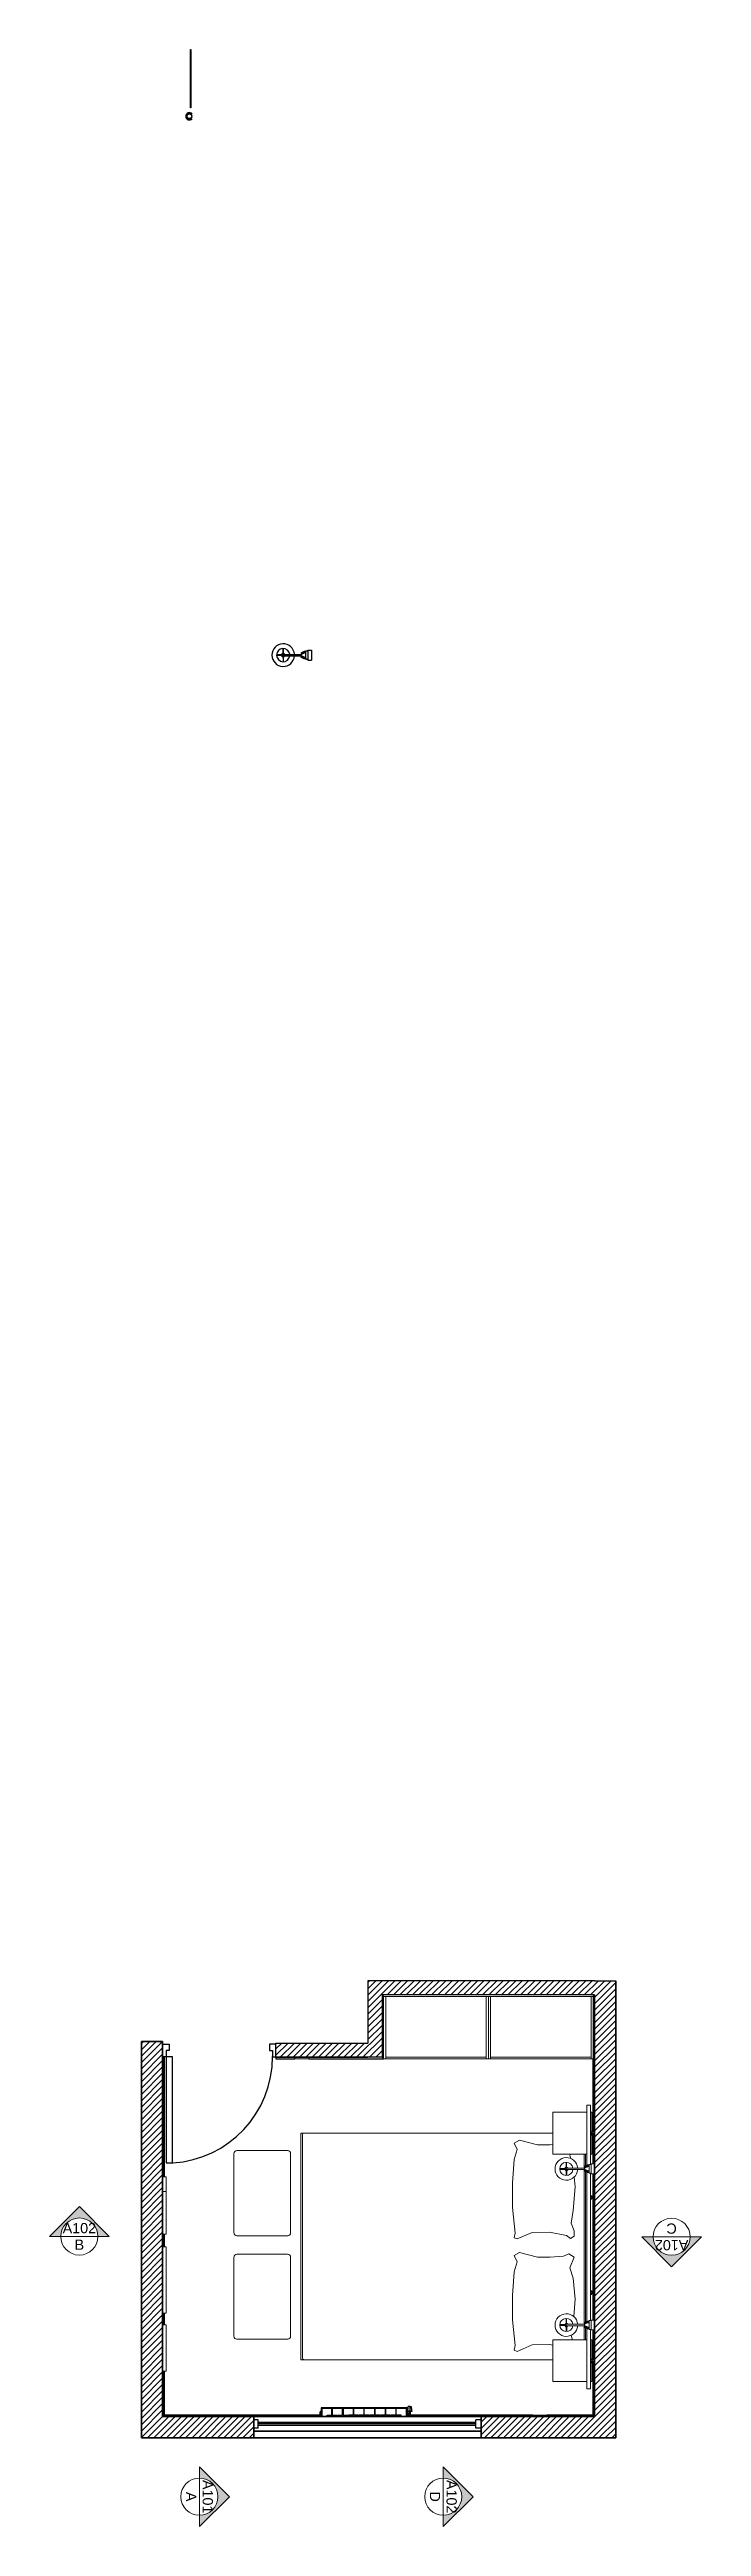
# Model space of a CAD drawing. Header units: millimetres. Extents: x 702 to 6186, y 329 to 3278.
# Drawn here: x 5726 to 6186, y 1528 to 3278 of the extents above; entities that cross this region are included whole.
import ezdxf
from ezdxf.enums import TextEntityAlignment as Align

# ---------------------------------------------------------------- set-up
doc = ezdxf.new("R2010")
doc.units = ezdxf.units.MM
for name, color, linetype, lineweight in [('A-FLOR-LEVL', 7, 'Continuous', 35), ('A-FURN', 8, 'Continuous', 18), ('A-PRSP-1', 7, 'Continuous', 40), ('A-SECT-MCUT', 7, 'Continuous', 35), ('A-WALL-FULL', 7, 'Continuous', 35), ('A-WALL-FULL-EXTR', 7, 'Continuous', 35), ('A-WALL-FULL-INTR', 7, 'Continuous', 35)]:
    doc.layers.add(name, color=color, linetype=linetype, lineweight=lineweight)
doc.layers.add('Livello 1', color=175, linetype='Continuous')
doc.layers.add('particolari', color=6, linetype='Continuous')
doc.styles.get("Standard").update_dxf_attribs({"font": 'arial.ttf'})

# ---------------------------------------------------------------- blocks, each defined once
blk = doc.blocks.new('SYMBOL')
at = {"layer": 'A-PRSP-1', "linetype": 'Continuous', "lineweight": 20}
h = blk.add_hatch(color=256, dxfattribs=at)
h.dxf.hatch_style = 1
h.paths.add_polyline_path([(11.206, 4.948), (11.316, 4.948, -1), (11.678, 4.948), (11.788, 4.948), (11.497, 5.241)])
at = {"linetype": 'Continuous', "lineweight": 20}
blk.add_line((11.316, 4.948), (11.678, 4.948), dxfattribs=at)
at = {"layer": 'A-PRSP-1', "linetype": 'Continuous', "lineweight": 20}
for p, q in [((11.206, 4.948), (11.497, 5.241)), ((11.788, 4.948), (11.497, 5.241)), ((11.316, 4.948), (11.206, 4.948)), ((11.678, 4.948), (11.788, 4.948))]:
    blk.add_line(p, q, dxfattribs=at)
blk.add_circle((11.497, 4.948), 0.181, dxfattribs=at)
at = {"linetype": 'Continuous', "lineweight": 20}
for tag, p in [('TAVOLA', (11.497, 5.08)), ('SEZIONE', (11.497, 4.918))]:
    blk.add_attdef(tag, text='', height=0.1, dxfattribs=at).set_placement(p, align=Align.TOP_CENTER)

msp = doc.modelspace()

# ---------------------------------------------------------------- hatches: boundary and pattern name
h = msp.add_hatch()
h.set_pattern_fill('ANSI31', color=175)
h.set_pattern_definition([(45, (3621.146, 287.6208), (-2.245064, 2.245064), [])])
h.paths.add_polyline_path([(5805.7, 1870.4), (5790.7, 1870.4), (5790.7, 1590.4), (5870.1, 1590.4), (5870.1, 1605.4), (5805.7, 1605.4)])
h.paths.add_polyline_path([(6125.7, 1913.3), (6110.7, 1913.3), (6110.7, 1605.4), (6030.7, 1605.4), (6030.7, 1590.4), (6110.7, 1590.4), (6125.7, 1590.4)])
h.paths.add_polyline_path([(5960.7, 1903.3), (6110.7, 1903.3), (6110.7, 1913.3), (5960.7, 1913.3), (5950.7, 1913.3), (5950.7, 1869.3), (5885.7, 1869.3), (5885.7, 1868.6), (5885.7, 1859.3), (5960.7, 1859.3)])

# ---------------------------------------------------------------- linework, layer by layer
for p, q in [((5890.7, 2854.6), (5890.7, 2851.2)), ((5890.9, 2851.2), (5890.9, 2854.6)), ((5906.9, 2853.1), (5908.2, 2853.1)), ((5906.9, 2847.8), (5906.9, 2853.1)), ((5908.2, 2853.1), (5908.2, 2853.4)), ((5908.2, 2853.4), (5910.7, 2853.4)), ((5908.2, 2853.1), (5908.2, 2853.4)), ((5908.2, 2853.1), (5908.2, 2846.5)), ((5910.7, 2853.4), (5910.7, 2846.5)), ((5889.6, 2850.1), (5886.1, 2850.1)), ((5886.1, 2849.9), (5889.6, 2849.9)), ((5890.6, 2849.4), (5890.6, 2850.5)), ((5890.6, 2850.5), (5903.5, 2850.5)), ((5890.6, 2849.4), (5903.5, 2849.4)), ((5890.7, 2848.8), (5890.7, 2845.3)), ((5890.9, 2848.8), (5890.9, 2845.3)), ((5903.5, 2849), (5903.5, 2851)), ((5906.4, 2852.1), (5906.9, 2852.1)), ((5906.4, 2847.8), (5906.9, 2847.8)), ((5906.9, 2847.8), (5906.9, 2846.8)), ((5908.2, 2846.8), (5906.9, 2846.8)), ((5908.2, 2846.8), (5908.2, 2846.5)), ((5908.2, 2846.5), (5910.7, 2846.5))]:
    msp.add_line(p, q)
at = {"color": 5}
for p, q in [((5950.7, 1913.3), (5950.7, 1869.3)), ((5960.7, 1913.3), (5950.7, 1913.3)), ((6110.7, 1913.3), (5960.7, 1913.3)), ((6110.7, 1913.3), (6125.7, 1913.3)), ((6110.7, 1903.3), (5960.7, 1903.3)), ((5960.7, 1903.3), (5960.7, 1859.3)), ((5885.7, 1869.3), (5950.7, 1869.3)), ((5885.7, 1859.6), (5885.7, 1859.3)), ((5960.7, 1859.3), (5950.7, 1859.3)), ((6030.7, 1595.5), (6030.7, 1595.2))]:
    msp.add_line(p, q, dxfattribs=at)
at = {"color": 200}
for p, q in [((5960.7, 1903.3), (5961.7, 1902.3)), ((6109.7, 1902.3), (6110.7, 1903.3)), ((5885.7, 1859.3), (5885.7, 1858.3)), ((5885.7, 1858.3), (5899, 1858.3)), ((5909, 1858.3), (5961.7, 1858.3)), ((5960.7, 1859.3), (5961.7, 1858.3)), ((5805.7, 1605.4), (5806.7, 1606.4)), ((6109.7, 1606.4), (6110.7, 1605.4))]:
    msp.add_line(p, q, dxfattribs=at)
at = {"color": 2}
for p, q in [((5805.7, 1868.6), (5810.2, 1868.6)), ((5808.2, 1859.6), (5805.7, 1859.6)), ((5810.2, 1864.1), (5808.2, 1864.1)), ((5808.2, 1864.1), (5808.2, 1859.6)), ((5810.2, 1868.6), (5810.2, 1864.1)), ((5885.7, 1868.6), (5881.2, 1868.6)), ((5881.2, 1868.6), (5881.2, 1864.1)), ((5881.2, 1864.1), (5883.2, 1864.1)), ((5883.2, 1864.1), (5883.2, 1859.6)), ((5883.2, 1859.6), (5885.7, 1859.6))]:
    msp.add_line(p, q, dxfattribs=at)
msp.add_lwpolyline([(5812.7, 1784.6), (5812.7, 1859.6), (5808.2, 1859.6), (5808.2, 1784.6), (5812.7, 1784.6)], dxfattribs=at)
for centre, radius, start, end in [((5890.8, 2850), 8, 3.9955, 356.1111), ((5890.8, 2850), 4.65, 6.885, 353.2993), ((5890.8, 2850), 1.2, 27.6794, 333.1187), ((5891, 2850), 0.639, 120.5515, 239.4485)]:
    msp.add_arc(centre, radius, start, end)
msp.add_arc((5808.1, 1859.7), 75.2, 273.5649, 0.0974, dxfattribs=at)
at = {"layer": 'A-FLOR-LEVL', "color": 5}
for p, q in [((6030.7, 1595.2), (5870.1, 1595.2)), ((5790.7, 1590.4), (6110.7, 1590.4))]:
    msp.add_line(p, q, dxfattribs=at)
at = {"layer": 'A-FURN'}
for p, q in [((5961.7, 1902.3), (5961.7, 1858.3)), ((5961.7, 1902.3), (6108.2, 1902.3)), ((5963.2, 1858.3), (5963.2, 1902.3)), ((6034.2, 1858.3), (6034.2, 1902.3)), ((6035.7, 1902.3), (6035.7, 1858.3)), ((6037.2, 1858.3), (6037.2, 1902.3)), ((6108.2, 1858.3), (6108.2, 1902.3)), ((6108.2, 1902.3), (6109.7, 1902.3)), ((6109.7, 1858.3), (6109.7, 1902.3)), ((5961.7, 1858.3), (6109.7, 1858.3)), ((6034.2, 1859.3), (5963.2, 1859.3)), ((6037.2, 1859.3), (6108.2, 1859.3)), ((6105.3, 1820.4), (6081.3, 1820.4)), ((6081.3, 1820.4), (6081.3, 1790.9)), ((6105.3, 1805.6), (6105.3, 1825.4)), ((6105.3, 1825.4), (6107.8, 1825.4)), ((6107.8, 1825.4), (6107.8, 1783.6)), ((6107.8, 1820.4), (6108.8, 1820.4)), ((6108.8, 1820.4), (6108.8, 1806.9)), ((5903.3, 1805.6), (5903.3, 1645.6)), ((6081.3, 1805.6), (5903.3, 1805.6)), ((5904.5, 1804.6), (5904.5, 1804.6)), ((5904.5, 1804.6), (5904.5, 1646.6)), ((6105.3, 1805.6), (6105.3, 1782.4)), ((6108.8, 1804.6), (6108.8, 1790.9)), ((6052.7, 1770.3), (6053.9, 1787.1)), ((6053.9, 1798.6), (6057.6, 1800.7)), ((6056, 1794.1), (6053.9, 1798.6)), ((6053.9, 1787.1), (6056, 1794.1)), ((6057.6, 1800.7), (6070.3, 1797.4)), ((6070.3, 1797.4), (6079.3, 1797.4)), ((6079.3, 1797.4), (6081.3, 1797.6)), ((6081.3, 1790.9), (6105.3, 1790.9)), ((6093.7, 1790.9), (6093.3, 1790)), ((6093.3, 1790), (6094, 1787.7)), ((6103.3, 1790.9), (6103.3, 1781)), ((6104.3, 1781.9), (6104.3, 1790.9)), ((6108.8, 1790.9), (6107.8, 1790.9)), ((5805.7, 1774.7), (5808.2, 1774.7)), ((5808.2, 1774.7), (5808.2, 1764.4)), ((6052.7, 1753.1), (6052.7, 1770.3)), ((6090.6, 1779.9), (6090.6, 1781)), ((6090.6, 1781), (6103.5, 1781)), ((6090.6, 1779.9), (6103.5, 1779.9)), ((6097, 1767.7), (6095.7, 1751)), ((6096.4, 1774.8), (6097, 1767.7)), ((6103.3, 1779.9), (6103.3, 1670.7)), ((6103.5, 1779.4), (6103.5, 1781.4)), ((6104.3, 1671.5), (6104.3, 1779)), ((6105.3, 1778.5), (6105.3, 1672.1)), ((6106.4, 1782.6), (6107, 1782.6)), ((6106.4, 1778.3), (6107, 1778.3)), ((6107, 1783.6), (6108.2, 1783.6)), ((6107, 1778.3), (6107, 1783.6)), ((6107, 1778.3), (6107, 1777.3)), ((6108.2, 1777.3), (6107, 1777.3)), ((6107.8, 1777.3), (6107.8, 1673.3)), ((6108.2, 1783.6), (6108.2, 1783.9)), ((6108.2, 1783.9), (6110.7, 1783.9)), ((6108.2, 1783.6), (6108.2, 1783.9)), ((6108.2, 1783.6), (6108.2, 1777)), ((6108.2, 1777.6), (6108.2, 1777.3)), ((6108.2, 1777), (6110.7, 1777)), ((5808.2, 1764.4), (5805.7, 1764.4)), ((5808.2, 1734.4), (5808.2, 1764.4)), ((6054.7, 1735), (6052.7, 1753.1)), ((6095.7, 1751), (6094.1, 1742)), ((5805.7, 1734.4), (5808.2, 1734.4)), ((6053.9, 1731.7), (6054.7, 1735)), ((6066.6, 1735.4), (6056, 1730.9)), ((6078.9, 1735.8), (6066.6, 1735.4)), ((6090.8, 1733.4), (6078.9, 1735.8)), ((6093.7, 1731.3), (6090.8, 1733.4)), ((6096.2, 1733), (6093.7, 1731.3)), ((6094.1, 1742), (6096.2, 1736.6)), ((6096.2, 1736.6), (6096.2, 1733)), ((5808.2, 1725.4), (5805.7, 1725.4)), ((5808.2, 1678.4), (5808.2, 1725.4)), ((6053.9, 1731.7), (6056, 1730.9)), ((6053.9, 1719.2), (6057.6, 1721.3)), ((6056, 1714.7), (6053.9, 1719.2)), ((6057.6, 1721.3), (6070.3, 1718)), ((6070.3, 1718), (6079.3, 1718)), ((6079.3, 1718), (6088.8, 1718.8)), ((6088.8, 1718.8), (6092.5, 1720.5)), ((6092.5, 1720.5), (6096.4, 1718)), ((6096.4, 1718), (6093.3, 1710.6)), ((6052.7, 1690.9), (6053.9, 1707.7)), ((6053.9, 1707.7), (6056, 1714.7)), ((6093.3, 1710.6), (6095.7, 1703.2)), ((6095.7, 1703.2), (6097, 1688.3)), ((6052.7, 1673.7), (6052.7, 1690.9)), ((6097, 1688.3), (6096.1, 1676.1)), ((5805.7, 1678.4), (5808.2, 1678.4)), ((5808.2, 1670.3), (5805.7, 1670.3)), ((5808.2, 1637.4), (5808.2, 1670.3)), ((6054.7, 1655.6), (6052.7, 1673.7)), ((6090.6, 1669.6), (6090.6, 1670.7)), ((6090.6, 1670.7), (6103.5, 1670.7)), ((6090.6, 1669.6), (6103.5, 1669.6)), ((6094.2, 1662.9), (6094.1, 1662.6)), ((6103.3, 1669.6), (6103.3, 1659.6)), ((6103.5, 1669.1), (6103.5, 1671.1)), ((6104.3, 1659.6), (6104.3, 1668.7)), ((6105.3, 1668.2), (6105.3, 1645.6)), ((6106.4, 1672.3), (6107, 1672.3)), ((6106.4, 1667.9), (6107, 1667.9)), ((6107, 1673.3), (6108.2, 1673.3)), ((6107, 1667.9), (6107, 1673.3)), ((6107, 1667.9), (6107, 1666.9)), ((6108.2, 1666.9), (6107, 1666.9)), ((6107.8, 1666.9), (6107.8, 1625.1)), ((6108.2, 1673.3), (6108.2, 1673.6)), ((6108.2, 1673.6), (6110.7, 1673.6)), ((6108.2, 1673.3), (6108.2, 1673.6)), ((6108.2, 1673.3), (6108.2, 1666.6)), ((6108.2, 1666.9), (6108.2, 1666.6)), ((6108.2, 1666.6), (6110.7, 1666.6)), ((5903.3, 1645.6), (6081.3, 1645.6)), ((6053.9, 1652.3), (6054.7, 1655.6)), ((6056, 1651.5), (6053.9, 1652.3)), ((6066.6, 1656), (6056, 1651.5)), ((6078.9, 1656.4), (6066.6, 1656)), ((6081.3, 1655.9), (6078.9, 1656.4)), ((6105.3, 1659.6), (6081.3, 1659.6)), ((6081.3, 1659.6), (6081.3, 1630.1)), ((6094.1, 1662.6), (6095.2, 1659.6)), ((6105.3, 1645.6), (6105.3, 1625.1)), ((6107.8, 1659.6), (6108.8, 1659.6)), ((6108.8, 1659.6), (6108.8, 1645.9)), ((5805.7, 1637.4), (5808.2, 1637.4)), ((6081.3, 1630.1), (6105.3, 1630.1)), ((6105.3, 1630.1), (6105.3, 1625.1)), ((6108.8, 1630.1), (6107.8, 1630.1)), ((6108.8, 1643.6), (6108.8, 1630.1)), ((6105.3, 1625.1), (6107.8, 1625.1))]:
    msp.add_line(p, q, dxfattribs=at)
at = {"layer": 'A-FURN', "transparency": 33554687}
for p, q in [((5899, 1859.3), (5899, 1858.3)), ((5899, 1858.3), (5909, 1858.3)), ((5909, 1858.3), (5909, 1859.3)), ((6077, 1606.4), (6067, 1606.4)), ((6067, 1606.4), (6067, 1605.4)), ((6077, 1605.4), (6077, 1606.4))]:
    msp.add_line(p, q, dxfattribs=at)
at = {"layer": 'A-FURN'}
for points in [[(5894, 1733.2, 0.414214), (5896.1, 1735.4), (5896.1, 1791.2, 0.414214), (5893.9, 1793.3), (5858.2, 1793.3, 0.414214), (5856, 1791.1), (5856, 1735.4, 0.414214), (5858.2, 1733.2)], [(5894, 1660.1, 0.414214), (5896.1, 1662.2), (5896.1, 1718, 0.414214), (5893.9, 1720.1), (5858.2, 1720.1, 0.414214), (5856, 1717.9), (5856, 1662.2, 0.414214), (5858.2, 1660.1)]]:
    msp.add_lwpolyline(points, format="xyb", close=True, dxfattribs=at)
for centre, radius, start, end in [((5905.5, 1804.6), 1.03, 94.0082, 178.8728), ((6090.8, 1780.4), 8, 3.9955, 356.1111), ((6090.8, 1780.4), 4.65, 6.885, 353.2993), ((6090.8, 1780.4), 1.2, 27.6794, 333.1187), ((6091, 1780.4), 0.639, 120.5515, 239.4485), ((6090.8, 1670.1), 8, 3.9955, 356.1111), ((6090.8, 1670.1), 4.65, 6.885, 353.2993), ((6090.8, 1670.1), 1.2, 27.6794, 333.1187), ((6091, 1670.1), 0.639, 120.5515, 239.4485), ((5905.5, 1646.7), 1.01, 180.7492, 269.2508)]:
    msp.add_arc(centre, radius, start, end, dxfattribs=at)
at = {"layer": 'A-FURN', "lineweight": 53}
for points in [[(6106.4, 1782.6), (6106.4, 1782.6), (6105.7, 1782.6), (6104.9, 1782.2), (6104.1, 1781.7), (6103.5, 1781.4), (6103.5, 1781.4)], [(6106.4, 1778.3), (6106.4, 1778.3), (6105.7, 1778.3), (6104.9, 1778.7), (6104.1, 1779.2), (6103.5, 1779.4), (6103.5, 1779.4)], [(6106.4, 1672.3), (6106.4, 1672.3), (6105.7, 1672.3), (6104.9, 1671.8), (6104.1, 1671.4), (6103.5, 1671.1), (6103.5, 1671.1)], [(6106.4, 1667.9), (6106.4, 1667.9), (6105.7, 1667.9), (6104.9, 1668.4), (6104.1, 1668.8), (6103.5, 1669.1), (6103.5, 1669.1)]]:
    msp.add_open_spline(points, degree=3, knots=[0, 0, 0, 0, 1, 1, 1, 2, 2, 2, 2], dxfattribs=at)
at = {"layer": 'A-SECT-MCUT', "color": 5}
for p, q in [((5870.1, 1605.4), (5870.1, 1590.4)), ((6030.7, 1590.4), (6030.7, 1605.4))]:
    msp.add_line(p, q, dxfattribs=at)
at = {"layer": 'A-WALL-FULL', "color": 5}
msp.add_line((5790.7, 1870.4), (5805.7, 1870.4), dxfattribs=at)
at = {"layer": 'A-WALL-FULL-EXTR', "color": 5}
for p, q in [((6125.7, 1590.4), (6125.7, 1913.3)), ((5790.7, 1590.4), (5790.7, 1870.4)), ((6110.7, 1590.4), (6125.7, 1590.4))]:
    msp.add_line(p, q, dxfattribs=at)
msp.add_lwpolyline([(6110.7, 1903.3), (6110.7, 1605.4), (5805.7, 1605.4), (5805.7, 1870.4)], dxfattribs=at)
at = {"layer": 'A-WALL-FULL-EXTR', "color": 200}
for points in [[(5806.7, 1774.7), (5806.7, 1859.6)], [(6109.7, 1858.3), (6109.7, 1806.9)], [(6109.7, 1804.6), (6109.7, 1783.9)], [(6109.7, 1777), (6109.7, 1673.6)], [(5806.7, 1725.4), (5806.7, 1734.4)], [(5806.7, 1670.3), (5806.7, 1678.4)], [(6109.7, 1666.6), (6109.7, 1645.9)], [(5917, 1606.4), (5806.7, 1606.4), (5806.7, 1637.4)], [(6109.7, 1643.6), (6109.7, 1606.4), (6077, 1606.4)], [(6067, 1606.4), (5980.7, 1606.4)]]:
    msp.add_lwpolyline(points, dxfattribs=at)
at = {"layer": 'A-WALL-FULL-INTR', "color": 5}
for p, q in [((5885.7, 1868.6), (5885.7, 1869.3)), ((5885.7, 1859.3), (5950.7, 1859.3))]:
    msp.add_line(p, q, dxfattribs=at)
at = {"layer": 'A-WALL-FULL-INTR'}
for p, q in [((5885.7, 1859.3), (5885.7, 1859.3)), ((5950.5, 1869.3), (5950.5, 1869.3))]:
    msp.add_line(p, q, dxfattribs=at)
at = {"layer": 'Livello 1', "color": 7, "lineweight": 53, "true_color": 0xffffff}
for points in [[(5906.4, 2852.1), (5906.4, 2852.1), (5905.7, 2852.2), (5904.9, 2851.7), (5904.1, 2851.2), (5903.5, 2851), (5903.5, 2851)], [(5906.4, 2847.8), (5906.4, 2847.8), (5905.7, 2847.8), (5904.9, 2848.2), (5904.1, 2848.7), (5903.5, 2849), (5903.5, 2849)]]:
    msp.add_open_spline(points, degree=3, knots=[0, 0, 0, 0, 1, 1, 1, 2, 2, 2, 2], dxfattribs=at)
at = {"layer": 'particolari', "color": 5}
msp.add_line((5885.7, 1859.6), (5885.7, 1868.6), dxfattribs=at)
at = {"layer": 'particolari'}
for p, q in [((6107.8, 1806.9), (6108.8, 1806.9)), ((6108.8, 1806.4), (6107.8, 1806.4)), ((6108.8, 1805.1), (6107.8, 1805.1)), ((6107.8, 1804.6), (6108.8, 1804.6)), ((6108.8, 1806.9), (6108.8, 1804.6)), ((6108.8, 1806.9), (6110.7, 1806.9)), ((6110.7, 1806.3), (6108.8, 1806.3)), ((6110.7, 1805.2), (6108.8, 1805.2)), ((6108.8, 1804.6), (6110.7, 1804.6)), ((6110.7, 1806.9), (6110.7, 1804.6)), ((6090.7, 1785.1), (6090.7, 1781.6)), ((6090.9, 1781.6), (6090.9, 1785.1)), ((6089.6, 1780.5), (6086.1, 1780.5)), ((6086.1, 1780.3), (6089.6, 1780.3)), ((6090.7, 1779.2), (6090.7, 1775.8)), ((6090.9, 1779.2), (6090.9, 1775.8)), ((6107.8, 1761.5), (6108.8, 1761.5)), ((6108.8, 1761), (6107.8, 1761)), ((6108.8, 1759.8), (6107.8, 1759.8)), ((6107.8, 1759.3), (6108.8, 1759.3)), ((6108.8, 1761.5), (6108.8, 1759.3)), ((6107.8, 1694.3), (6108.8, 1694.3)), ((6108.8, 1693.8), (6107.8, 1693.8)), ((6108.8, 1692.5), (6107.8, 1692.5)), ((6107.8, 1692), (6108.8, 1692)), ((6108.8, 1694.3), (6108.8, 1692)), ((6089.6, 1670.2), (6086.1, 1670.2)), ((6086.1, 1670), (6089.6, 1670)), ((6090.7, 1674.8), (6090.7, 1671.3)), ((6090.7, 1668.9), (6090.7, 1665.5)), ((6090.9, 1671.3), (6090.9, 1674.8)), ((6090.9, 1668.9), (6090.9, 1665.5)), ((6107.8, 1645.9), (6108.8, 1645.9)), ((6108.8, 1645.4), (6107.8, 1645.4)), ((6108.8, 1645.9), (6108.8, 1643.6)), ((6108.8, 1645.9), (6110.7, 1645.9)), ((6110.7, 1645.3), (6108.8, 1645.3)), ((6110.7, 1645.9), (6110.7, 1643.6)), ((6110.7, 1645.9), (6110.7, 1645.3)), ((6108.8, 1644.1), (6107.8, 1644.1)), ((6107.8, 1643.6), (6108.8, 1643.6)), ((6110.7, 1644.2), (6108.8, 1644.2)), ((6108.8, 1643.6), (6110.7, 1643.6)), ((6110.7, 1643.6), (6110.7, 1644.2)), ((5925.2, 1611.7), (5925.5, 1611.7)), ((5925.2, 1611.2), (5925.5, 1611.2)), ((5955.7, 1611.7), (5955.3, 1611.7)), ((5955.3, 1611.7), (5955.3, 1606.3)), ((5955.7, 1606.3), (5955.7, 1611.7)), ((5980.4, 1612.5), (5979.1, 1612.5)), ((5980.2, 1612.5), (5980.2, 1609)), ((5980.4, 1612.5), (5981.3, 1612.5)), ((5981.3, 1612.2), (5981.3, 1612.5)), ((5873.1, 1603.2), (5870.1, 1603.2)), ((5873.1, 1597.2), (5870.1, 1597.2)), ((5873.1, 1597.2), (5873.1, 1603.2)), ((6026.8, 1601.2), (5873.1, 1601.2)), ((6026.8, 1600.2), (5873.1, 1600.2)), ((6026.8, 1599.2), (5873.1, 1599.2)), ((5917, 1605.7), (5917, 1608.8)), ((5917.2, 1608.8), (5917, 1608.8)), ((5917.2, 1605.7), (5917, 1605.7)), ((5917.6, 1609.1), (5917.2, 1609.1)), ((5917.2, 1605.4), (5917.2, 1609.1)), ((5951.9, 1606.3), (5951.9, 1605.4)), ((5955.3, 1606.3), (5951.9, 1606.3)), ((5959, 1606.3), (5955.7, 1606.3)), ((5959, 1605.4), (5959, 1606.3)), ((5978.3, 1609.1), (5978.7, 1609.1)), ((5978.7, 1605.4), (5978.7, 1609.1)), ((5978.7, 1608.1), (5978.9, 1608.1)), ((5978.7, 1605.7), (5978.9, 1605.7)), ((5981.6, 1609.2), (5978.8, 1609.2)), ((5978.8, 1609.2), (5978.8, 1609)), ((5981.6, 1609), (5978.8, 1609)), ((5978.9, 1605.7), (5978.9, 1608.1)), ((5979.7, 1607.6), (5978.9, 1607.6)), ((5979.7, 1606.3), (5978.9, 1606.3)), ((5979.7, 1605.4), (5979.7, 1608.8)), ((5980.7, 1608.8), (5979.7, 1608.8)), ((5979.9, 1608.8), (5979.9, 1609)), ((5980.5, 1608.8), (5980.5, 1609)), ((5980.7, 1605.4), (5980.7, 1608.8)), ((5981.6, 1609.2), (5981.6, 1609)), ((6030.7, 1603.2), (6026.8, 1603.2)), ((6026.8, 1597.2), (6026.8, 1603.2)), ((6030.7, 1597.2), (6026.8, 1597.2))]:
    msp.add_line(p, q, dxfattribs=at)
msp.add_lwpolyline([(5825.3, 3277.9), (5825.6, 3277.9), (5825.6, 3236.6), (5825.3, 3236.6)], close=True, dxfattribs=at)
for points in [[(5825.6, 3232.5), (5823.6, 3232.5), (5822.5, 3230.7), (5823.6, 3228.9), (5825.6, 3228.9), (5826.5, 3230.4)], [(5826.5, 3231), (5825.6, 3232.5)], [(5925.2, 1611.7), (5917.6, 1611.7), (5917.6, 1605.4)], [(5925.2, 1611.2), (5918, 1611.2), (5918, 1605.4)], [(5921.8, 1605.4), (5921.8, 1606.3), (5925.2, 1606.3), (5925.2, 1611.7)], [(5925.5, 1611.7), (5925.5, 1606.3), (5928.9, 1606.3)], [(5978.3, 1605.4), (5978.3, 1611.7), (5925.5, 1611.7)], [(5977.9, 1605.4), (5977.9, 1611.2), (5925.5, 1611.2)], [(5929.3, 1605.4), (5929.3, 1606.3), (5932.7, 1606.3), (5932.7, 1611.7), (5933.1, 1611.7), (5933.1, 1606.3), (5936.4, 1606.3)], [(5944, 1605.4), (5944, 1606.3), (5940.6, 1606.3), (5940.6, 1611.7), (5940.2, 1611.7), (5940.2, 1606.3), (5936.9, 1606.3)], [(5951.5, 1605.4), (5951.5, 1606.3), (5948.1, 1606.3), (5948.1, 1611.7), (5947.8, 1611.7), (5947.8, 1606.3), (5944.4, 1606.3)], [(5966.6, 1605.4), (5966.6, 1606.3), (5963.2, 1606.3), (5963.2, 1611.7), (5962.8, 1611.7), (5962.8, 1606.3), (5959.5, 1606.3)], [(5974.1, 1605.4), (5974.1, 1606.3), (5970.7, 1606.3), (5970.7, 1611.7), (5970.4, 1611.7), (5970.4, 1606.3), (5967, 1606.3)], [(5928.9, 1606.3), (5928.9, 1605.4)], [(5936.4, 1606.3), (5936.4, 1605.4)], [(5936.9, 1606.3), (5936.9, 1605.4)], [(5944.4, 1606.3), (5944.4, 1605.4)], [(5959.5, 1606.3), (5959.5, 1605.4)], [(5967, 1606.3), (5967, 1605.4)]]:
    msp.add_lwpolyline(points, dxfattribs=at)
msp.add_circle((5824.6, 3230.7), 1.67, dxfattribs=at)
for centre, radius, start, end in [((5824.6, 3230.7), 2.61, 42.7186, 317.2814), ((5967, 1612.1), 12.1, 346.4179, 1.9746), ((5993.4, 1612.1), 12.1, 178.0254, 193.5821)]:
    msp.add_arc(centre, radius, start, end, dxfattribs=at)

# ---------------------------------------------------------------- block references
at = {"xscale": 72.33964628883209, "yscale": 72.33964628883209, "zscale": 72.33964628883209}
msp.add_blockref('SYMBOL', (4915.2, 1374.7), dxfattribs=at).add_auto_attribs({'SEZIONE': 'B', 'TAVOLA': 'A102'})
for p, rotation, values in [((6996.8, 2090.4), 180, {'SEZIONE': 'C', 'TAVOLA': 'A102'}), ((5473.7, 2380.5), 270, {'SEZIONE': 'A', 'TAVOLA': 'A101'}), ((5645.9, 2380.5), 270, {'SEZIONE': 'D', 'TAVOLA': 'A102'})]:
    msp.add_blockref('SYMBOL', p, dxfattribs=dict(at, rotation=rotation)).add_auto_attribs(values)

doc.saveas('drawing.dxf')
